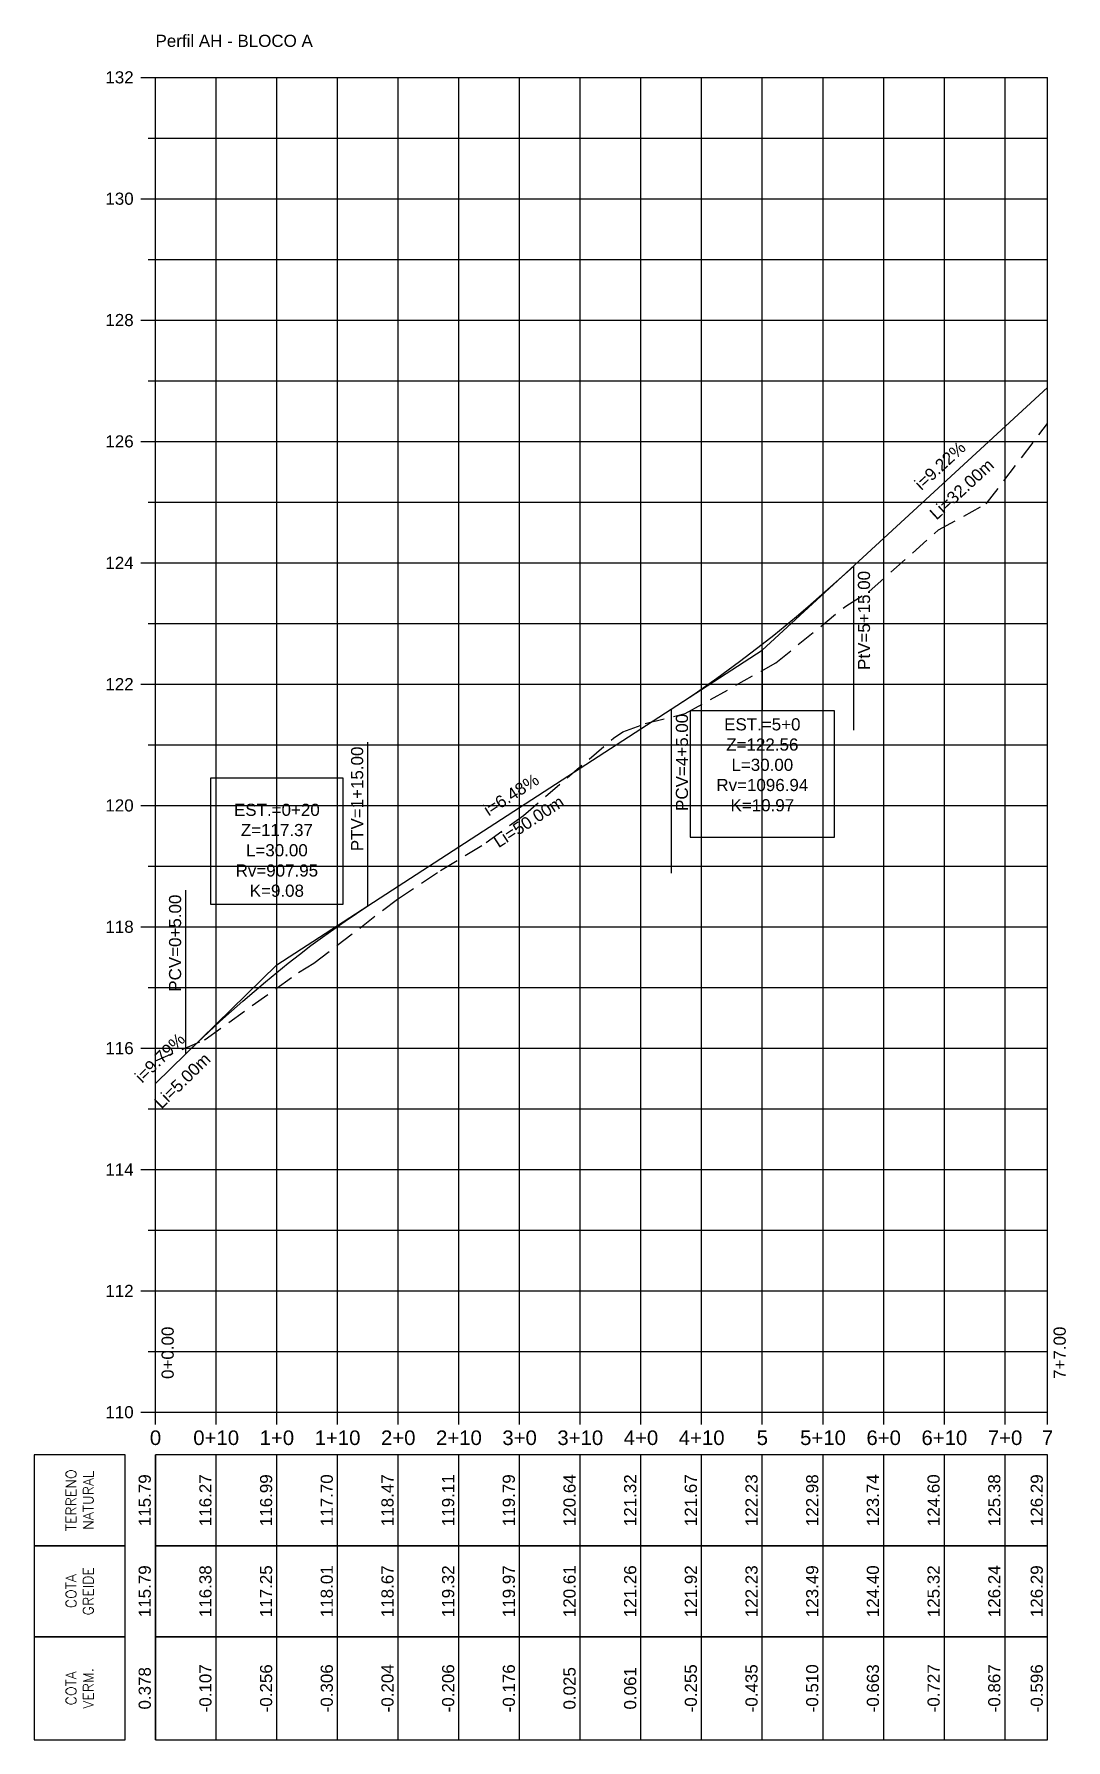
# Model space of a CAD drawing. Header units: metres. Extents: x 436314 to 439216, y 9612307 to 9615043.
# Drawn here: x 436325.3 to 436495.3, y 9612800.3 to 9613081.5 of the extents above; entities that cross this region are included whole.
import ezdxf

# ---------------------------------------------------------------- set-up
doc = ezdxf.new("R2010")
doc.units = ezdxf.units.M
doc.linetypes.add('HIDDEN', pattern=[9.525, 6.35, -3.175])
for name, color, linetype in [('Borda', 1, 'Continuous'), ('Cota', 2, 'Continuous'), ('COTA-TN', 7, 'Continuous'), ('Estacas', 7, 'Continuous'), ('Malha', 251, 'Continuous'), ('Perfil visualização', 7, 'Continuous'), ('PIs', 2, 'Continuous'), ('Plataforma 1', 10, 'Continuous'), ('Terreno', 3, 'HIDDEN'), ('TEXTO', 7, 'Continuous'), ('TXT-Curvas', 7, 'Continuous'), ('TXT-Estacas', 7, 'Continuous'), ('TXT-Perfil', 7, 'Continuous')]:
    doc.layers.add(name, color=color, linetype=linetype)
doc.styles.add('ARIAL', font='arial.ttf')
doc.styles.add('ROMANS', font='romans.shx')

msp = doc.modelspace()

# ---------------------------------------------------------------- texts
at = {"layer": 'Cota', "color": 2, "linetype": 'Continuous', "lineweight": -3, "char_height": 2, "attachment_point": 6, "style": 'ARIAL'}
for s, insert in [('{\\C256;132  }', (436341.69, 9613074.32)), ('{\\C256;130  }', (436341.69, 9613054.32)), ('{\\C256;128  }', (436341.69, 9613034.32)), ('{\\C256;126  }', (436341.69, 9613014.32)), ('{\\C256;124  }', (436341.69, 9612994.32)), ('{\\C256;122  }', (436341.69, 9612974.32)), ('{\\C256;120  }', (436341.69, 9612954.32)), ('{\\C256;118  }', (436341.69, 9612934.32)), ('{\\C256;116  }', (436341.69, 9612914.32)), ('{\\C256;114  }', (436341.69, 9612894.32)), ('{\\C256;112  }', (436341.69, 9612874.32)), ('{\\C256;110  }', (436341.69, 9612854.32))]:
    msp.add_mtext(s, dxfattribs=dict(at, insert=insert))
at = {"layer": 'Estacas', "color": 7, "linetype": 'Continuous', "lineweight": -3, "char_height": 2.4, "attachment_point": 2, "style": 'ARIAL'}
for s, insert in [('{\\C256;0}', (436345.29, 9612851.32)), ('{\\C256;0+10}', (436355.29, 9612851.32)), ('{\\C256;1+0}', (436365.29, 9612851.32)), ('{\\C256;1+10}', (436375.29, 9612851.32)), ('{\\C256;2+0}', (436385.29, 9612851.32)), ('{\\C256;2+10}', (436395.29, 9612851.32)), ('{\\C256;3+0}', (436405.29, 9612851.32)), ('{\\C256;3+10}', (436415.29, 9612851.32)), ('{\\C256;4+0}', (436425.29, 9612851.32)), ('{\\C256;4+10}', (436435.29, 9612851.32)), ('{\\C256;5}', (436445.29, 9612851.32)), ('{\\C256;5+10}', (436455.29, 9612851.32)), ('{\\C256;6+0}', (436465.29, 9612851.32)), ('{\\C256;6+10}', (436475.29, 9612851.32)), ('{\\C256;7+0}', (436485.29, 9612851.32)), ('{\\C256;7}', (436492.29, 9612851.32))]:
    msp.add_mtext(s, dxfattribs=dict(at, insert=insert))
at = {"layer": 'Perfil visualização', "color": 7, "linetype": 'Continuous', "lineweight": -3, "char_height": 1.7, "attachment_point": 5, "rotation": 90, "style": 'ROMANS'}
for s, insert in [('{\\C256;TERRENO\\PNATURAL}', (436332.79, 9612839.82)), ('{\\C256;COTA\\PGREIDE}', (436332.79, 9612824.82)), ('{\\C256;COTA\\PVERM.}', (436332.79, 9612808.82))]:
    msp.add_mtext(s, dxfattribs=dict(at, insert=insert))
at = {"layer": 'TEXTO', "color": 4, "linetype": 'Continuous', "lineweight": -3, "insert": (436345.29, 9613079.32), "char_height": 2, "attachment_point": 7, "style": 'ARIAL'}
msp.add_mtext('Perfil AH - BLOCO A', dxfattribs=at)
at = {"layer": 'TEXTO', "color": 7, "linetype": 'Continuous', "lineweight": -3, "char_height": 2, "style": 'ARIAL'}
for s, insert, attachment_point, rotation in [('i=9.22%', (436475.27, 9613009.58), 8, 42.6641), ('Li=32.00m', (436477.47, 9613007.19), 2, 42.6641), ('i=6.48%', (436404.47, 9612955.24), 8, 32.9483), ('Li=50.00m', (436406.24, 9612952.51), 2, 32.9483), ('i=9.79%', (436346.74, 9612912), 8, 44.3786), ('Li=5.00m', (436349.01, 9612909.68), 2, 44.3786)]:
    msp.add_mtext(s, dxfattribs=dict(at, insert=insert, attachment_point=attachment_point, rotation=rotation))
at = {"layer": 'TXT-Curvas', "color": 7, "linetype": 'Continuous', "lineweight": -3, "char_height": 2, "rotation": 90, "style": 'ARIAL'}
for s, insert, attachment_point in [('{\\C256;PtV=5+15.00}', (436461.04, 9612992.98), 3), ('{\\C256;PCV=4+5.00}', (436431.04, 9612969.43), 3), ('{\\C256;PTV=1+15.00}', (436379.54, 9612964.03), 9), ('{\\C256;PCV=0+5.00}', (436349.54, 9612939.63), 9)]:
    msp.add_mtext(s, dxfattribs=dict(at, insert=insert, attachment_point=attachment_point))
at = {"layer": 'TXT-Curvas', "color": 7, "linetype": 'Continuous', "lineweight": -3, "char_height": 2, "style": 'ARIAL'}
for s, insert, attachment_point in [('EST.=5+0\\PZ=122.56\\PL=30.00\\PRv=1096.94\\PK=10.97', (436445.29, 9612968.7), 2), ('EST.=0+20\\PZ=117.37\\PL=30.00\\PRv=907.95\\PK=9.08', (436365.29, 9612939.25), 8)]:
    msp.add_mtext(s, dxfattribs=dict(at, insert=insert, attachment_point=attachment_point))
at = {"layer": 'TXT-Estacas', "color": 7, "linetype": 'Continuous', "lineweight": -3, "char_height": 2, "attachment_point": 2, "rotation": 90, "style": 'ARIAL'}
for s, insert in [('0+0.00', (436346.29, 9612864.12)), ('7+7.00', (436493.29, 9612864.12))]:
    msp.add_mtext(s, dxfattribs=dict(at, insert=insert))
at = {"layer": 'TXT-Perfil', "color": 7, "linetype": 'Continuous', "lineweight": -3, "char_height": 2, "attachment_point": 8, "rotation": 90, "style": 'ARIAL'}
for s, insert in [('115.79', (436344.54, 9612839.82)), ('116.27', (436354.54, 9612839.82)), ('116.99', (436364.54, 9612839.82)), ('117.70', (436374.54, 9612839.82)), ('118.47', (436384.54, 9612839.82)), ('119.11', (436394.54, 9612839.82)), ('119.79', (436404.54, 9612839.82)), ('120.64', (436414.54, 9612839.82)), ('121.32', (436424.54, 9612839.82)), ('121.67', (436434.54, 9612839.82)), ('122.23', (436444.54, 9612839.82)), ('122.98', (436454.54, 9612839.82)), ('123.74', (436464.54, 9612839.82)), ('124.60', (436474.54, 9612839.82)), ('125.38', (436484.54, 9612839.82)), ('126.29', (436491.54, 9612839.82)), ('115.79', (436344.54, 9612824.82)), ('116.38', (436354.54, 9612824.82)), ('117.25', (436364.54, 9612824.82)), ('118.01', (436374.54, 9612824.82)), ('118.67', (436384.54, 9612824.82)), ('119.32', (436394.54, 9612824.82)), ('119.97', (436404.54, 9612824.82)), ('120.61', (436414.54, 9612824.82)), ('121.26', (436424.54, 9612824.82)), ('121.92', (436434.54, 9612824.82)), ('122.23', (436444.54, 9612824.82)), ('123.49', (436454.54, 9612824.82)), ('124.40', (436464.54, 9612824.82)), ('125.32', (436474.54, 9612824.82)), ('126.24', (436484.54, 9612824.82)), ('126.29', (436491.54, 9612824.82)), ('0.378', (436344.54, 9612808.82)), ('-0.107', (436354.54, 9612808.82)), ('-0.256', (436364.54, 9612808.82)), ('-0.306', (436374.54, 9612808.82)), ('-0.204', (436384.54, 9612808.82)), ('-0.206', (436394.54, 9612808.82)), ('-0.176', (436404.54, 9612808.82)), ('0.025', (436414.54, 9612808.82)), ('0.061', (436424.54, 9612808.82)), ('-0.255', (436434.54, 9612808.82)), ('-0.435', (436444.54, 9612808.82)), ('-0.510', (436454.54, 9612808.82)), ('-0.663', (436464.54, 9612808.82)), ('-0.727', (436474.54, 9612808.82)), ('-0.867', (436484.54, 9612808.82)), ('-0.596', (436491.54, 9612808.82))]:
    msp.add_mtext(s, dxfattribs=dict(at, insert=insert))

# ---------------------------------------------------------------- linework, layer by layer
at = {"layer": 'Borda', "color": 3, "linetype": 'Continuous', "lineweight": -3}
for p, q in [((436342.89, 9613074.32), (436345.29, 9613074.32)), ((436344.09, 9613064.32), (436345.29, 9613064.32)), ((436342.89, 9613054.32), (436345.29, 9613054.32)), ((436344.09, 9613044.32), (436345.29, 9613044.32)), ((436342.89, 9613034.32), (436345.29, 9613034.32)), ((436344.09, 9613024.32), (436345.29, 9613024.32)), ((436342.89, 9613014.32), (436345.29, 9613014.32)), ((436344.09, 9613004.32), (436345.29, 9613004.32)), ((436342.89, 9612994.32), (436345.29, 9612994.32)), ((436344.09, 9612984.32), (436345.29, 9612984.32)), ((436342.89, 9612974.32), (436345.29, 9612974.32)), ((436344.09, 9612964.32), (436345.29, 9612964.32)), ((436342.89, 9612954.32), (436345.29, 9612954.32)), ((436344.09, 9612944.32), (436345.29, 9612944.32)), ((436342.89, 9612934.32), (436345.29, 9612934.32)), ((436344.09, 9612924.32), (436345.29, 9612924.32)), ((436342.89, 9612914.32), (436345.29, 9612914.32)), ((436344.09, 9612904.32), (436345.29, 9612904.32)), ((436342.89, 9612894.32), (436345.29, 9612894.32)), ((436344.09, 9612884.32), (436345.29, 9612884.32)), ((436342.89, 9612874.32), (436345.29, 9612874.32)), ((436344.09, 9612864.32), (436345.29, 9612864.32)), ((436342.89, 9612854.32), (436345.29, 9612854.32))]:
    msp.add_line(p, q, dxfattribs=at)
at = {"layer": 'Borda', "color": 1, "linetype": 'Continuous', "lineweight": -3}
for p, q in [((436345.29, 9612854.32), (436345.29, 9613074.32)), ((436345.29, 9613074.32), (436492.29, 9613074.32)), ((436492.29, 9612854.32), (436492.29, 9613074.32)), ((436345.29, 9612854.32), (436492.29, 9612854.32))]:
    msp.add_line(p, q, dxfattribs=at)
at = {"layer": 'COTA-TN', "color": 8, "linetype": 'Continuous', "lineweight": -3}
for p, q in [((436345.29, 9612800.32), (436345.29, 9612847.32)), ((436355.29, 9612800.32), (436355.29, 9612847.32)), ((436365.29, 9612800.32), (436365.29, 9612847.32)), ((436375.29, 9612800.32), (436375.29, 9612847.32)), ((436385.29, 9612800.32), (436385.29, 9612847.32)), ((436395.29, 9612800.32), (436395.29, 9612847.32)), ((436405.29, 9612800.32), (436405.29, 9612847.32)), ((436415.29, 9612800.32), (436415.29, 9612847.32)), ((436425.29, 9612800.32), (436425.29, 9612847.32)), ((436435.29, 9612800.32), (436435.29, 9612847.32)), ((436445.29, 9612800.32), (436445.29, 9612847.32)), ((436455.29, 9612800.32), (436455.29, 9612847.32)), ((436465.29, 9612800.32), (436465.29, 9612847.32)), ((436475.29, 9612800.32), (436475.29, 9612847.32)), ((436485.29, 9612800.32), (436485.29, 9612847.32)), ((436492.29, 9612800.32), (436492.29, 9612847.32))]:
    msp.add_line(p, q, dxfattribs=at)
for points in [[(436340.29, 9612832.32), (436340.29, 9612847.32), (436325.29, 9612847.32), (436325.29, 9612832.32)], [(436345.29, 9612832.32), (436492.29, 9612832.32), (436492.29, 9612847.32), (436345.29, 9612847.32)], [(436340.29, 9612817.32), (436340.29, 9612832.32), (436325.29, 9612832.32), (436325.29, 9612817.32)], [(436345.29, 9612817.32), (436492.29, 9612817.32), (436492.29, 9612832.32), (436345.29, 9612832.32)], [(436340.29, 9612800.32), (436340.29, 9612817.32), (436325.29, 9612817.32), (436325.29, 9612800.32)], [(436345.29, 9612800.32), (436492.29, 9612800.32), (436492.29, 9612817.32), (436345.29, 9612817.32)]]:
    msp.add_3dface(points, dxfattribs=at)
at = {"layer": 'Estacas', "color": 3, "linetype": 'Continuous', "lineweight": -3}
for p, q in [((436345.29, 9612852.32), (436345.29, 9612854.32)), ((436355.29, 9612852.32), (436355.29, 9612854.32)), ((436365.29, 9612852.32), (436365.29, 9612854.32)), ((436375.29, 9612852.32), (436375.29, 9612854.32)), ((436385.29, 9612852.32), (436385.29, 9612854.32)), ((436395.29, 9612852.32), (436395.29, 9612854.32)), ((436405.29, 9612852.32), (436405.29, 9612854.32)), ((436415.29, 9612852.32), (436415.29, 9612854.32)), ((436425.29, 9612852.32), (436425.29, 9612854.32)), ((436435.29, 9612852.32), (436435.29, 9612854.32)), ((436445.29, 9612852.32), (436445.29, 9612854.32)), ((436455.29, 9612852.32), (436455.29, 9612854.32)), ((436465.29, 9612852.32), (436465.29, 9612854.32)), ((436475.29, 9612852.32), (436475.29, 9612854.32)), ((436485.29, 9612852.32), (436485.29, 9612854.32)), ((436492.29, 9612852.32), (436492.29, 9612854.32))]:
    msp.add_line(p, q, dxfattribs=at)
at = {"layer": 'Malha', "color": 251, "linetype": 'Continuous', "lineweight": -3}
for p, q in [((436345.29, 9613074.32), (436492.29, 9613074.32)), ((436345.29, 9612854.32), (436345.29, 9613074.32)), ((436355.29, 9612854.32), (436355.29, 9613074.32)), ((436365.29, 9612854.32), (436365.29, 9613074.32)), ((436375.29, 9612854.32), (436375.29, 9613074.32)), ((436385.29, 9612854.32), (436385.29, 9613074.32)), ((436395.29, 9612854.32), (436395.29, 9613074.32)), ((436405.29, 9612854.32), (436405.29, 9613074.32)), ((436415.29, 9612854.32), (436415.29, 9613074.32)), ((436425.29, 9612854.32), (436425.29, 9613074.32)), ((436435.29, 9612854.32), (436435.29, 9613074.32)), ((436445.29, 9612854.32), (436445.29, 9613074.32)), ((436455.29, 9612854.32), (436455.29, 9613074.32)), ((436465.29, 9612854.32), (436465.29, 9613074.32)), ((436475.29, 9612854.32), (436475.29, 9613074.32)), ((436485.29, 9612854.32), (436485.29, 9613074.32)), ((436492.29, 9612854.32), (436492.29, 9613074.32)), ((436345.29, 9613064.32), (436492.29, 9613064.32)), ((436345.29, 9613054.32), (436492.29, 9613054.32)), ((436345.29, 9613044.32), (436492.29, 9613044.32)), ((436345.29, 9613034.32), (436492.29, 9613034.32)), ((436345.29, 9613024.32), (436492.29, 9613024.32)), ((436345.29, 9613014.32), (436492.29, 9613014.32)), ((436345.29, 9613004.32), (436492.29, 9613004.32)), ((436345.29, 9612994.32), (436492.29, 9612994.32)), ((436345.29, 9612984.32), (436492.29, 9612984.32)), ((436345.29, 9612974.32), (436492.29, 9612974.32)), ((436345.29, 9612964.32), (436492.29, 9612964.32)), ((436345.29, 9612954.32), (436492.29, 9612954.32)), ((436345.29, 9612944.32), (436492.29, 9612944.32)), ((436345.29, 9612934.32), (436492.29, 9612934.32)), ((436345.29, 9612924.32), (436492.29, 9612924.32)), ((436345.29, 9612914.32), (436492.29, 9612914.32)), ((436345.29, 9612904.32), (436492.29, 9612904.32)), ((436345.29, 9612894.32), (436492.29, 9612894.32)), ((436345.29, 9612884.32), (436492.29, 9612884.32)), ((436345.29, 9612874.32), (436492.29, 9612874.32)), ((436345.29, 9612864.32), (436492.29, 9612864.32)), ((436345.29, 9612854.32), (436492.29, 9612854.32))]:
    msp.add_line(p, q, dxfattribs=at)
at = {"layer": 'PIs', "color": 2, "linetype": 'Continuous', "lineweight": -3}
for p, q in [((436345.29, 9612854.32), (436345.29, 9613074.32)), ((436492.29, 9612854.32), (436492.29, 9613074.32))]:
    msp.add_line(p, q, dxfattribs=at)
at = {"layer": 'Plataforma 1', "color": 10, "linetype": 'Continuous', "lineweight": -3, "ltscale": 2}
for p, q in [((436445.29, 9612979.9), (436492.29, 9613023.22)), ((436458.41, 9612992.02), (436460.29, 9612993.73)), ((436454.66, 9612988.69), (436456.54, 9612990.34)), ((436456.54, 9612990.34), (436458.41, 9612992.02)), ((436452.79, 9612987.07), (436454.66, 9612988.69)), ((436449.04, 9612983.94), (436450.91, 9612985.49)), ((436450.91, 9612985.49), (436452.79, 9612987.07)), ((436445.29, 9612980.93), (436447.16, 9612982.42)), ((436447.16, 9612982.42), (436449.04, 9612983.94)), ((436365.29, 9612928.05), (436445.29, 9612979.9)), ((436441.54, 9612978.05), (436443.41, 9612979.47)), ((436443.41, 9612979.47), (436445.29, 9612980.93)), ((436437.79, 9612975.3), (436439.66, 9612976.66)), ((436439.66, 9612976.66), (436441.54, 9612978.05)), ((436434.04, 9612972.68), (436435.91, 9612973.97)), ((436435.91, 9612973.97), (436437.79, 9612975.3)), ((436430.29, 9612970.18), (436432.16, 9612971.41)), ((436432.16, 9612971.41), (436434.04, 9612972.68)), ((436378.41, 9612936.54), (436380.29, 9612937.78)), ((436372.79, 9612932.6), (436374.66, 9612933.96)), ((436374.66, 9612933.96), (436376.54, 9612935.27)), ((436376.54, 9612935.27), (436378.41, 9612936.54)), ((436369.04, 9612929.79), (436370.91, 9612931.22)), ((436370.91, 9612931.22), (436372.79, 9612932.6)), ((436365.29, 9612926.81), (436367.16, 9612928.32)), ((436367.16, 9612928.32), (436369.04, 9612929.79)), ((436345.29, 9612908.48), (436365.29, 9612928.05)), ((436363.41, 9612925.27), (436365.29, 9612926.81)), ((436359.66, 9612922.07), (436361.54, 9612923.69)), ((436361.54, 9612923.69), (436363.41, 9612925.27)), ((436355.91, 9612918.71), (436357.79, 9612920.4)), ((436357.79, 9612920.4), (436359.66, 9612922.07)), ((436352.16, 9612915.19), (436354.04, 9612916.97)), ((436354.04, 9612916.97), (436355.91, 9612918.71)), ((436350.29, 9612913.38), (436352.16, 9612915.19))]:
    msp.add_line(p, q, dxfattribs=at)
at = {"layer": 'Terreno', "color": 3, "linetype": 'HIDDEN', "lineweight": -3, "ltscale": 0.5}
for p, q in [((436482.2, 9613004.06), (436492.29, 9613017.26)), ((436474.3, 9612999.74), (436482.2, 9613004.06)), ((436462.92, 9612989.6), (436474.3, 9612999.74)), ((436459.04, 9612987.18), (436462.92, 9612989.6)), ((436447.51, 9612977.83), (436459.04, 9612987.18)), ((436432.6, 9612969.48), (436445.12, 9612976.48)), ((436445.12, 9612976.48), (436447.51, 9612977.83)), ((436422.33, 9612966.44), (436426.01, 9612967.82)), ((436426.01, 9612967.82), (436432.6, 9612969.48)), ((436405.92, 9612952.68), (436420.78, 9612965.42)), ((436420.78, 9612965.42), (436422.33, 9612966.44)), ((436399.79, 9612948.2), (436405.92, 9612952.68)), ((436392.28, 9612943.6), (436399.79, 9612948.2)), ((436385.15, 9612938.88), (436392.28, 9612943.6)), ((436371.37, 9612928.34), (436385.15, 9612938.88)), ((436368.84, 9612926.8), (436371.37, 9612928.34)), ((436353.5, 9612915.78), (436368.84, 9612926.8)), ((436345.29, 9612912.26), (436353.34, 9612915.68)), ((436353.34, 9612915.68), (436353.48, 9612915.76)), ((436353.48, 9612915.76), (436353.5, 9612915.78))]:
    msp.add_line(p, q, dxfattribs=at)
at = {"layer": 'TXT-Curvas', "color": 7, "linetype": 'Continuous', "lineweight": -3}
for p, q in [((436460.29, 9612993.73), (436460.29, 9612966.73)), ((436445.29, 9612979.9), (436445.29, 9612969.9)), ((436430.29, 9612970.18), (436430.29, 9612943.18)), ((436433.4, 9612969.9), (436433.4, 9612949.1)), ((436457.17, 9612969.9), (436433.4, 9612969.9)), ((436457.17, 9612949.1), (436457.17, 9612969.9)), ((436380.29, 9612937.78), (436380.29, 9612964.78)), ((436354.37, 9612958.85), (436354.37, 9612938.05)), ((436376.2, 9612958.85), (436354.37, 9612958.85)), ((436376.2, 9612938.05), (436376.2, 9612958.85)), ((436433.4, 9612949.1), (436457.17, 9612949.1)), ((436350.29, 9612913.38), (436350.29, 9612940.38)), ((436354.37, 9612938.05), (436376.2, 9612938.05)), ((436365.29, 9612928.05), (436365.29, 9612938.05))]:
    msp.add_line(p, q, dxfattribs=at)

msp.set_redraw_order([(e.dxf.handle, doc.entitydb.next_handle()) for e in msp.query("TEXT MTEXT ATTDEF DIMENSION ARC_DIMENSION")])  # texts and dimensions are drawn at this point

doc.saveas('drawing.dxf')
